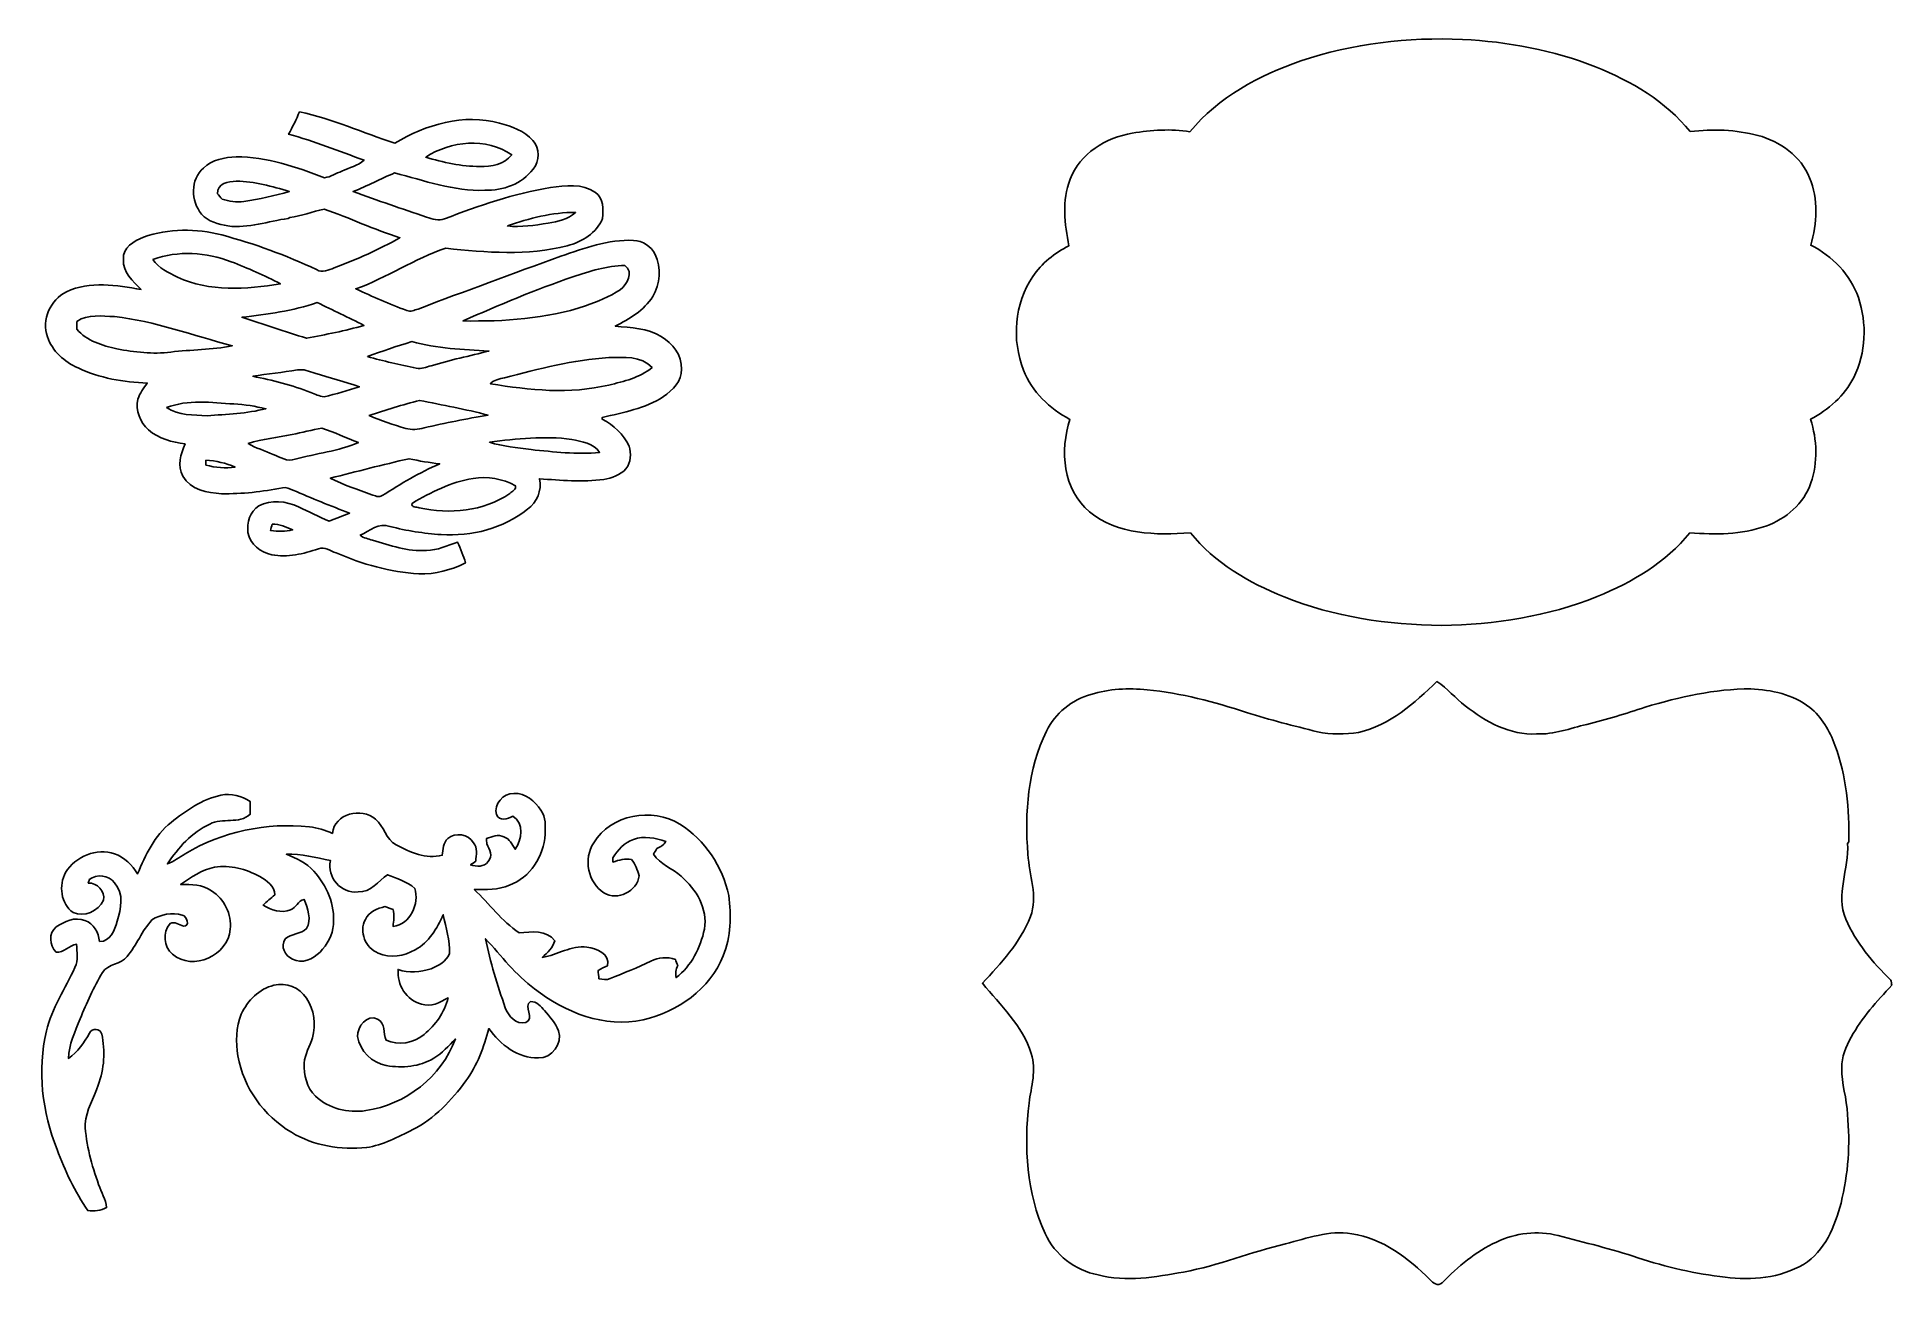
# Model space of a CAD drawing. Header units: centimetres. Extents: x -13.5 to 13.4, y -9.1 to 9.
import ezdxf

# ---------------------------------------------------------------- set-up
doc = ezdxf.new("R2010")
doc.units = ezdxf.units.CM
doc.header["$MEASUREMENT"] = 0
doc.layers.add('Camada 1', color=7, linetype='Continuous')

msp = doc.modelspace()

# ---------------------------------------------------------------- linework, layer by layer
at = {"layer": 'Camada 1', "color": 156}
for points, knots in [([(4.8387, 8.69667), (5.59082, 8.95032), (6.39092, 9.04205), (7.18219, 9.00959), (7.18219, 9.00959), (7.83907, 8.97501), (8.49595, 8.85401), (9.10978, 8.61236), (9.10978, 8.61236), (9.62766, 8.40528), (10.12506, 8.11035), (10.48244, 7.67396), (10.48244, 7.67396), (10.8091, 7.71384), (11.14354, 7.70042), (11.46281, 7.61753), (11.46281, 7.61753), (11.78348, 7.53285), (12.0858, 7.31767), (12.2121, 7.00298), (12.2121, 7.00298), (12.33664, 6.69395), (12.32005, 6.34293), (12.22869, 6.02755), (12.22869, 6.02755), (12.54159, 5.87128), (12.80407, 5.60387), (12.91802, 5.26979), (12.91802, 5.26979), (13.04536, 4.89513), (13.02843, 4.46617), (12.85027, 4.11056), (12.85027, 4.11056), (12.71693, 3.84562), (12.48375, 3.64559), (12.22621, 3.50555), (12.22621, 3.50555), (12.31969, 3.20993), (12.33134, 2.88079), (12.23115, 2.58514), (12.23115, 2.58514), (12.13097, 2.28458), (11.86744, 2.06199), (11.57498, 1.95826), (11.57498, 1.95826), (11.22398, 1.83268), (10.84367, 1.83479), (10.47679, 1.86055), (10.47679, 1.86055), (10.13071, 1.43121), (9.63999, 1.14406), (9.13553, 0.93802), (9.13553, 0.93802), (8.42044, 0.64876), (7.64538, 0.53304), (6.87704, 0.52), (6.87704, 0.52), (6.10164, 0.52846), (5.31953, 0.64452), (4.59563, 0.93169), (4.59563, 0.93169), (4.08586, 1.14053), (3.58951, 1.4284), (3.23849, 1.8616), (3.23849, 1.8616), (2.74284, 1.82633), (2.18015, 1.8302), (1.7794, 2.16746), (1.7794, 2.16746), (1.391, 2.4825), (1.34691, 3.05717), (1.49331, 3.50485), (1.49331, 3.50485), (1.19979, 3.66112), (0.94368, 3.90384), (0.8202, 4.21745), (0.8202, 4.21745), (0.64981, 4.65559), (0.68686, 5.18159), (0.95496, 5.57354), (0.95496, 5.57354), (1.08408, 5.76615), (1.27212, 5.9129), (1.47742, 6.01768), (1.47742, 6.01768), (1.41958, 6.33518), (1.373, 6.67385), (1.49859, 6.98217), (1.49859, 6.98217), (1.63688, 7.35753), (2.01753, 7.58542), (2.39713, 7.6514), (2.39713, 7.6514), (2.67299, 7.69338), (2.95556, 7.71842), (3.23285, 7.67184), (3.23285, 7.67184), (3.64525, 8.17209), (4.23403, 8.48888), (4.8387, 8.69667)], [0, 0, 0, 0, 0.03846154, 0.03846154, 0.03846154, 0.03846154, 0.07692308, 0.07692308, 0.07692308, 0.07692308, 0.11538462, 0.11538462, 0.11538462, 0.11538462, 0.15384615, 0.15384615, 0.15384615, 0.15384615, 0.19230769, 0.19230769, 0.19230769, 0.19230769, 0.23076923, 0.23076923, 0.23076923, 0.23076923, 0.26923077, 0.26923077, 0.26923077, 0.26923077, 0.30769231, 0.30769231, 0.30769231, 0.30769231, 0.34615385, 0.34615385, 0.34615385, 0.34615385, 0.38461538, 0.38461538, 0.38461538, 0.38461538, 0.42307692, 0.42307692, 0.42307692, 0.42307692, 0.46153846, 0.46153846, 0.46153846, 0.46153846, 0.5, 0.5, 0.5, 0.5, 0.53846154, 0.53846154, 0.53846154, 0.53846154, 0.57692308, 0.57692308, 0.57692308, 0.57692308, 0.61538462, 0.61538462, 0.61538462, 0.61538462, 0.65384615, 0.65384615, 0.65384615, 0.65384615, 0.69230769, 0.69230769, 0.69230769, 0.69230769, 0.73076923, 0.73076923, 0.73076923, 0.73076923, 0.76923077, 0.76923077, 0.76923077, 0.76923077, 0.80769231, 0.80769231, 0.80769231, 0.80769231, 0.84615385, 0.84615385, 0.84615385, 0.84615385, 0.88461538, 0.88461538, 0.88461538, 0.88461538, 0.92307692, 0.92307692, 0.92307692, 0.92307692, 1, 1, 1, 1]), ([(-9.66823, 7.96077), (-9.19339, 7.85741), (-8.74818, 7.6542), (-8.28745, 7.50393), (-8.28745, 7.50393), (-7.84048, 7.77592), (-7.28732, 7.93855), (-6.76909, 7.79638), (-6.76909, 7.79638), (-6.59589, 7.747), (-6.40961, 7.68631), (-6.2886, 7.54486), (-6.2886, 7.54486), (-6.18596, 7.43126), (-6.18842, 7.24641), (-6.28332, 7.12857), (-6.28332, 7.12857), (-6.44701, 6.9169), (-6.72182, 6.81567), (-6.98465, 6.82308), (-6.98465, 6.82308), (-7.43444, 6.80544), (-7.86306, 6.96701), (-8.29098, 7.0739), (-8.29098, 7.0739), (-8.49488, 6.99275), (-8.68679, 6.8834), (-8.89212, 6.80437), (-8.89212, 6.80437), (-8.53934, 6.67666), (-8.18479, 6.5546), (-7.82884, 6.43607), (-7.82884, 6.43607), (-7.74522, 6.41032), (-7.65352, 6.36939), (-7.56742, 6.40997), (-7.56742, 6.40997), (-7.07002, 6.60188), (-6.56096, 6.77615), (-6.03355, 6.86257), (-6.03355, 6.86257), (-5.81871, 6.89327), (-5.56965, 6.9282), (-5.38268, 6.79309), (-5.38268, 6.79309), (-5.26274, 6.70489), (-5.26591, 6.5479), (-5.2779, 6.41526), (-5.2779, 6.41526), (-5.3668, 6.20289), (-5.57423, 6.07589), (-5.78908, 6.0198), (-5.78908, 6.0198), (-6.3641, 5.86987), (-6.96595, 5.92242), (-7.54944, 5.98382), (-7.54944, 5.98382), (-8.00276, 5.836), (-8.4021, 5.55378), (-8.85331, 5.39574), (-8.85331, 5.39574), (-8.6113, 5.2825), (-8.36717, 5.17065), (-8.11424, 5.08316), (-8.11424, 5.08316), (-8.06026, 5.05566), (-8.00347, 5.08669), (-7.9516, 5.10292), (-7.9516, 5.10292), (-7.26475, 5.36292), (-6.57506, 5.61657), (-5.88432, 5.86668), (-5.88432, 5.86668), (-5.5446, 5.98523), (-5.1957, 6.1154), (-4.82988, 6.09635), (-4.82988, 6.09635), (-4.69759, 6.09353), (-4.5727, 6.01062), (-4.51626, 5.89173), (-4.51626, 5.89173), (-4.4217, 5.70159), (-4.44465, 5.46488), (-4.54942, 5.28355), (-4.54942, 5.28355), (-4.67747, 5.08423), (-4.88772, 4.95828), (-5.09517, 4.85527), (-5.09517, 4.85527), (-4.86903, 4.82952), (-4.62667, 4.82881), (-4.42665, 4.70429), (-4.42665, 4.70429), (-4.26507, 4.60621), (-4.12255, 4.4323), (-4.13631, 4.23333), (-4.13631, 4.23333), (-4.12996, 4.06118), (-4.26154, 3.92535), (-4.3942, 3.8347), (-4.3942, 3.8347), (-4.66124, 3.66394), (-4.97769, 3.60221), (-5.28179, 3.53272), (-5.28179, 3.53272), (-5.28214, 3.52602), (-5.28284, 3.51296), (-5.28319, 3.5066), (-5.28319, 3.5066), (-5.11951, 3.41911), (-4.97346, 3.28965), (-4.89479, 3.11855), (-4.89479, 3.11855), (-4.86339, 3.01096), (-4.86127, 2.8783), (-4.9403, 2.7894), (-4.9403, 2.7894), (-5.01791, 2.6938), (-5.14385, 2.65747), (-5.25992, 2.63418), (-5.25992, 2.63418), (-5.56965, 2.59503), (-5.88291, 2.62183), (-6.193, 2.64371), (-6.193, 2.64371), (-6.15314, 2.47368), (-6.23005, 2.30399), (-6.36622, 2.20203), (-6.36622, 2.20203), (-6.71512, 1.92475), (-7.1762, 1.80622), (-7.61753, 1.83549), (-7.61753, 1.83549), (-7.86765, 1.85384), (-8.11742, 1.88877), (-8.35977, 1.95474), (-8.35977, 1.95474), (-8.51605, 2.01188), (-8.65575, 1.89052), (-8.7891, 1.82738), (-8.7891, 1.82738), (-8.74077, 1.78223), (-8.67127, 1.77587), (-8.61166, 1.75365), (-8.61166, 1.75365), (-8.35659, 1.68134), (-8.09942, 1.58537), (-7.8299, 1.60584), (-7.8299, 1.60584), (-7.67115, 1.60548), (-7.52686, 1.67745), (-7.3787, 1.72366), (-7.3787, 1.72366), (-7.33036, 1.62877), (-7.29755, 1.52717), (-7.26298, 1.42662), (-7.26298, 1.42662), (-7.47218, 1.32257), (-7.70395, 1.25835), (-7.93891, 1.26683), (-7.93891, 1.26683), (-8.35413, 1.2908), (-8.75876, 1.40652), (-9.1387, 1.57161), (-9.1387, 1.57161), (-9.22125, 1.59878), (-9.30451, 1.66441), (-9.39447, 1.62947), (-9.39447, 1.62947), (-9.61107, 1.55963), (-9.84285, 1.49542), (-10.07145, 1.54374), (-10.07145, 1.54374), (-10.23126, 1.57902), (-10.39071, 1.69438), (-10.41611, 1.86548), (-10.41611, 1.86548), (-10.43658, 2.00695), (-10.38437, 2.17099), (-10.26019, 2.25071), (-10.26019, 2.25071), (-10.08133, 2.34492), (-9.86119, 2.32092), (-9.68304, 2.23697), (-9.68304, 2.23697), (-9.53558, 2.16853), (-9.38988, 2.0969), (-9.24171, 2.02952), (-9.24171, 2.02952), (-9.14082, 2.06587), (-9.04098, 2.10467), (-8.94256, 2.1477), (-8.94256, 2.1477), (-9.2202, 2.25), (-9.49395, 2.36185), (-9.76488, 2.48038), (-9.76488, 2.48038), (-9.81286, 2.49695), (-9.86225, 2.52694), (-9.91517, 2.51178), (-9.91517, 2.51178), (-10.20621, 2.46062), (-10.50183, 2.42005), (-10.79782, 2.42851), (-10.79782, 2.42851), (-11.00313, 2.44193), (-11.25149, 2.48284), (-11.35979, 2.68181), (-11.35979, 2.68181), (-11.44658, 2.83069), (-11.38908, 3.00319), (-11.32734, 3.14854), (-11.32734, 3.14854), (-11.51395, 3.17641), (-11.71116, 3.22155), (-11.85545, 3.35138), (-11.85545, 3.35138), (-11.98033, 3.45934), (-12.047, 3.63466), (-12.01067, 3.79764), (-12.01067, 3.79764), (-11.98527, 3.88549), (-11.92424, 3.95569), (-11.87485, 4.03014), (-11.87485, 4.03014), (-12.21846, 4.04071), (-12.56488, 4.10386), (-12.87815, 4.24921), (-12.87815, 4.24921), (-13.07147, 4.34057), (-13.25491, 4.48875), (-13.31983, 4.69969), (-13.31983, 4.69969), (-13.41225, 4.947), (-13.2775, 5.23945), (-13.04395, 5.35199), (-13.04395, 5.35199), (-12.70776, 5.51602), (-12.31758, 5.44653), (-11.96374, 5.38656), (-11.96374, 5.38656), (-12.08299, 5.50545), (-12.23044, 5.63738), (-12.22162, 5.82153), (-12.22162, 5.82153), (-12.23574, 5.99263), (-12.06817, 6.09211), (-11.92952, 6.14291), (-11.92952, 6.14291), (-11.56722, 6.27345), (-11.16576, 6.27097), (-10.795, 6.17714), (-10.795, 6.17714), (-10.32439, 6.04767), (-9.86296, 5.88362), (-9.42163, 5.67372), (-9.42163, 5.67372), (-9.33908, 5.61939), (-9.24701, 5.66983), (-9.16516, 5.69877), (-9.16516, 5.69877), (-8.83814, 5.82117), (-8.51993, 5.96759), (-8.21337, 6.1355), (-8.21337, 6.1355), (-8.58837, 6.25157), (-8.94291, 6.42549), (-9.31439, 6.54931), (-9.31439, 6.54931), (-9.48125, 6.5151), (-9.64141, 6.45054), (-9.8111, 6.42761), (-9.8111, 6.42761), (-9.8111, 6.42761), (-9.83262, 6.41456), (-9.83262, 6.41456), (-9.83262, 6.41456), (-10.12331, 6.37716), (-10.40906, 6.2685), (-10.70574, 6.30624), (-10.70574, 6.30624), (-10.84333, 6.33165), (-10.99291, 6.36905), (-11.08922, 6.47841), (-11.08922, 6.47841), (-11.24267, 6.66537), (-11.25361, 6.98041), (-11.06134, 7.1455), (-11.06134, 7.1455), (-10.9354, 7.26863), (-10.75513, 7.30003), (-10.58615, 7.30815), (-10.58615, 7.30815), (-10.14236, 7.30637), (-9.7162, 7.16138), (-9.30627, 7.0051), (-9.30627, 7.0051), (-9.21773, 7.01569), (-9.13906, 7.06931), (-9.05544, 7.09965), (-9.05544, 7.09965), (-8.9482, 7.15291), (-8.82297, 7.17656), (-8.73442, 7.26157), (-8.73442, 7.26157), (-9.09848, 7.38716), (-9.45444, 7.53745), (-9.82768, 7.63481), (-9.82768, 7.63481), (-9.76841, 7.74064), (-9.71655, 7.85001), (-9.66823, 7.96077)], [0, 0, 0, 0, 0.01265823, 0.01265823, 0.01265823, 0.01265823, 0.02531646, 0.02531646, 0.02531646, 0.02531646, 0.03797468, 0.03797468, 0.03797468, 0.03797468, 0.05063291, 0.05063291, 0.05063291, 0.05063291, 0.06329114, 0.06329114, 0.06329114, 0.06329114, 0.07594937, 0.07594937, 0.07594937, 0.07594937, 0.08860759, 0.08860759, 0.08860759, 0.08860759, 0.10126582, 0.10126582, 0.10126582, 0.10126582, 0.11392405, 0.11392405, 0.11392405, 0.11392405, 0.12658228, 0.12658228, 0.12658228, 0.12658228, 0.13924051, 0.13924051, 0.13924051, 0.13924051, 0.15189873, 0.15189873, 0.15189873, 0.15189873, 0.16455696, 0.16455696, 0.16455696, 0.16455696, 0.17721519, 0.17721519, 0.17721519, 0.17721519, 0.18987342, 0.18987342, 0.18987342, 0.18987342, 0.20253165, 0.20253165, 0.20253165, 0.20253165, 0.21518987, 0.21518987, 0.21518987, 0.21518987, 0.2278481, 0.2278481, 0.2278481, 0.2278481, 0.24050633, 0.24050633, 0.24050633, 0.24050633, 0.25316456, 0.25316456, 0.25316456, 0.25316456, 0.26582278, 0.26582278, 0.26582278, 0.26582278, 0.27848101, 0.27848101, 0.27848101, 0.27848101, 0.29113924, 0.29113924, 0.29113924, 0.29113924, 0.30379747, 0.30379747, 0.30379747, 0.30379747, 0.3164557, 0.3164557, 0.3164557, 0.3164557, 0.32911392, 0.32911392, 0.32911392, 0.32911392, 0.34177215, 0.34177215, 0.34177215, 0.34177215, 0.35443038, 0.35443038, 0.35443038, 0.35443038, 0.36708861, 0.36708861, 0.36708861, 0.36708861, 0.37974684, 0.37974684, 0.37974684, 0.37974684, 0.39240506, 0.39240506, 0.39240506, 0.39240506, 0.40506329, 0.40506329, 0.40506329, 0.40506329, 0.41772152, 0.41772152, 0.41772152, 0.41772152, 0.43037975, 0.43037975, 0.43037975, 0.43037975, 0.44303797, 0.44303797, 0.44303797, 0.44303797, 0.4556962, 0.4556962, 0.4556962, 0.4556962, 0.46835443, 0.46835443, 0.46835443, 0.46835443, 0.48101266, 0.48101266, 0.48101266, 0.48101266, 0.49367089, 0.49367089, 0.49367089, 0.49367089, 0.50632911, 0.50632911, 0.50632911, 0.50632911, 0.51898734, 0.51898734, 0.51898734, 0.51898734, 0.53164557, 0.53164557, 0.53164557, 0.53164557, 0.5443038, 0.5443038, 0.5443038, 0.5443038, 0.55696203, 0.55696203, 0.55696203, 0.55696203, 0.56962025, 0.56962025, 0.56962025, 0.56962025, 0.58227848, 0.58227848, 0.58227848, 0.58227848, 0.59493671, 0.59493671, 0.59493671, 0.59493671, 0.60759494, 0.60759494, 0.60759494, 0.60759494, 0.62025316, 0.62025316, 0.62025316, 0.62025316, 0.63291139, 0.63291139, 0.63291139, 0.63291139, 0.64556962, 0.64556962, 0.64556962, 0.64556962, 0.65822785, 0.65822785, 0.65822785, 0.65822785, 0.67088608, 0.67088608, 0.67088608, 0.67088608, 0.6835443, 0.6835443, 0.6835443, 0.6835443, 0.69620253, 0.69620253, 0.69620253, 0.69620253, 0.70886076, 0.70886076, 0.70886076, 0.70886076, 0.72151899, 0.72151899, 0.72151899, 0.72151899, 0.73417722, 0.73417722, 0.73417722, 0.73417722, 0.74683544, 0.74683544, 0.74683544, 0.74683544, 0.75949367, 0.75949367, 0.75949367, 0.75949367, 0.7721519, 0.7721519, 0.7721519, 0.7721519, 0.78481013, 0.78481013, 0.78481013, 0.78481013, 0.79746835, 0.79746835, 0.79746835, 0.79746835, 0.81012658, 0.81012658, 0.81012658, 0.81012658, 0.82278481, 0.82278481, 0.82278481, 0.82278481, 0.83544304, 0.83544304, 0.83544304, 0.83544304, 0.84810127, 0.84810127, 0.84810127, 0.84810127, 0.86075949, 0.86075949, 0.86075949, 0.86075949, 0.87341772, 0.87341772, 0.87341772, 0.87341772, 0.88607595, 0.88607595, 0.88607595, 0.88607595, 0.89873418, 0.89873418, 0.89873418, 0.89873418, 0.91139241, 0.91139241, 0.91139241, 0.91139241, 0.92405063, 0.92405063, 0.92405063, 0.92405063, 0.93670886, 0.93670886, 0.93670886, 0.93670886, 0.94936709, 0.94936709, 0.94936709, 0.94936709, 0.96202532, 0.96202532, 0.96202532, 0.96202532, 0.97468354, 0.97468354, 0.97468354, 0.97468354, 1, 1, 1, 1]), ([(-7.84119, 7.3032), (-7.84119, 7.3032), (-7.84119, 7.3032), (-7.84119, 7.3032), (-7.84119, 7.3032), (-7.58647, 7.22911), (-7.32401, 7.16738), (-7.05696, 7.16774), (-7.05696, 7.16774), (-6.88764, 7.15926), (-6.70524, 7.19949), (-6.59448, 7.33812), (-6.59448, 7.33812), (-6.96524, 7.58895), (-7.47606, 7.54062), (-7.84119, 7.3032)], [0, 0, 0, 0, 0.2, 0.2, 0.2, 0.2, 0.4, 0.4, 0.4, 0.4, 0.6, 0.6, 0.6, 0.6, 1, 1, 1, 1]), ([(-10.85885, 6.77367), (-10.85885, 6.77367), (-10.85885, 6.77367), (-10.85885, 6.77367), (-10.85885, 6.77367), (-10.84227, 6.75393), (-10.80875, 6.71442), (-10.79217, 6.69466), (-10.79217, 6.69466), (-10.68916, 6.66326), (-10.58156, 6.64279), (-10.47396, 6.6608), (-10.47396, 6.6608), (-10.25207, 6.69361), (-10.03229, 6.74263), (-9.8171, 6.80544), (-9.8171, 6.80544), (-10.06722, 6.88021), (-10.32263, 6.95254), (-10.58545, 6.95571), (-10.58545, 6.95571), (-10.70116, 6.95006), (-10.8659, 6.92467), (-10.85885, 6.77367)], [0, 0, 0, 0, 0.14285714, 0.14285714, 0.14285714, 0.14285714, 0.28571429, 0.28571429, 0.28571429, 0.28571429, 0.42857143, 0.42857143, 0.42857143, 0.42857143, 0.57142857, 0.57142857, 0.57142857, 0.57142857, 0.71428571, 0.71428571, 0.71428571, 0.71428571, 1, 1, 1, 1]), ([(-6.65656, 6.30624), (-6.65656, 6.30624), (-6.65656, 6.30624), (-6.65656, 6.30624), (-6.65656, 6.30624), (-6.45971, 6.28543), (-6.26251, 6.31647), (-6.06812, 6.34576), (-6.06812, 6.34576), (-5.92771, 6.37222), (-5.77744, 6.40221), (-5.66985, 6.50309), (-5.66985, 6.50309), (-6.00709, 6.5038), (-6.34118, 6.41914), (-6.65656, 6.30624)], [0, 0, 0, 0, 0.2, 0.2, 0.2, 0.2, 0.4, 0.4, 0.4, 0.4, 0.6, 0.6, 0.6, 0.6, 1, 1, 1, 1]), ([(-11.79265, 5.82012), (-11.79265, 5.82012), (-11.79265, 5.82012), (-11.79265, 5.82012), (-11.79265, 5.82012), (-11.71151, 5.69348), (-11.56722, 5.63209), (-11.43881, 5.56577), (-11.43881, 5.56577), (-10.9728, 5.34846), (-10.44045, 5.38868), (-9.94692, 5.46734), (-9.94692, 5.46734), (-10.17693, 5.59011), (-10.41541, 5.6956), (-10.65917, 5.78767), (-10.65917, 5.78767), (-11.01831, 5.92454), (-11.42787, 5.95558), (-11.79265, 5.82012)], [0, 0, 0, 0, 0.16666667, 0.16666667, 0.16666667, 0.16666667, 0.33333333, 0.33333333, 0.33333333, 0.33333333, 0.5, 0.5, 0.5, 0.5, 0.66666667, 0.66666667, 0.66666667, 0.66666667, 1, 1, 1, 1]), ([(-5.70971, 5.56894), (-5.70971, 5.56894), (-5.70971, 5.56894), (-5.70971, 5.56894), (-5.70971, 5.56894), (-6.24945, 5.38232), (-6.77757, 5.1629), (-7.29933, 4.93077), (-7.29933, 4.93077), (-6.70243, 4.92159), (-6.09599, 4.96076), (-5.5252, 5.14738), (-5.5252, 5.14738), (-5.35235, 5.21017), (-5.17735, 5.27755), (-5.02532, 5.38268), (-5.02532, 5.38268), (-4.91983, 5.46064), (-4.81965, 5.63562), (-4.95687, 5.73263), (-4.95687, 5.73263), (-5.21652, 5.73298), (-5.46559, 5.64938), (-5.70971, 5.56894)], [0, 0, 0, 0, 0.14285714, 0.14285714, 0.14285714, 0.14285714, 0.28571429, 0.28571429, 0.28571429, 0.28571429, 0.42857143, 0.42857143, 0.42857143, 0.42857143, 0.57142857, 0.57142857, 0.57142857, 0.57142857, 0.71428571, 0.71428571, 0.71428571, 0.71428571, 1, 1, 1, 1]), ([(-10.50501, 4.98403), (-10.50501, 4.98403), (-10.50501, 4.98403), (-10.50501, 4.98403), (-10.50501, 4.98403), (-10.1928, 4.88068), (-9.88025, 4.77767), (-9.56591, 4.67995), (-9.56591, 4.67995), (-9.28758, 4.73428), (-9.00853, 4.78683), (-8.73583, 4.86657), (-8.73583, 4.86657), (-8.95949, 4.98086), (-9.18809, 5.08528), (-9.41282, 5.19747), (-9.41282, 5.19747), (-9.76559, 5.07717), (-10.13636, 5.02601), (-10.50501, 4.98403)], [0, 0, 0, 0, 0.16666667, 0.16666667, 0.16666667, 0.16666667, 0.33333333, 0.33333333, 0.33333333, 0.33333333, 0.5, 0.5, 0.5, 0.5, 0.66666667, 0.66666667, 0.66666667, 0.66666667, 1, 1, 1, 1]), ([(-12.8965, 4.92478), (-12.8965, 4.92478), (-12.8965, 4.92478), (-12.8965, 4.92478), (-12.8965, 4.92478), (-12.89685, 4.88667), (-12.8972, 4.84857), (-12.89755, 4.81047), (-12.89755, 4.81047), (-12.75044, 4.64078), (-12.52678, 4.57412), (-12.31512, 4.5272), (-12.31512, 4.5272), (-12.059, 4.4771), (-11.79548, 4.4457), (-11.53477, 4.47993), (-11.53477, 4.47993), (-11.23879, 4.51555), (-10.93752, 4.50849), (-10.64471, 4.57129), (-10.64471, 4.57129), (-11.21021, 4.7191), (-11.76408, 4.92865), (-12.34828, 4.99392), (-12.34828, 4.99392), (-12.53172, 4.99816), (-12.73421, 5.03202), (-12.8965, 4.92478)], [0, 0, 0, 0, 0.125, 0.125, 0.125, 0.125, 0.25, 0.25, 0.25, 0.25, 0.375, 0.375, 0.375, 0.375, 0.5, 0.5, 0.5, 0.5, 0.625, 0.625, 0.625, 0.625, 0.75, 0.75, 0.75, 0.75, 1, 1, 1, 1]), ([(-8.68644, 4.41501), (-8.68644, 4.41501), (-8.68644, 4.41501), (-8.68644, 4.41501), (-8.68644, 4.41501), (-8.45361, 4.34586), (-8.21478, 4.30001), (-7.97736, 4.2478), (-7.97736, 4.2478), (-7.90398, 4.2305), (-7.83237, 4.26225), (-7.76252, 4.28059), (-7.76252, 4.28059), (-7.48736, 4.36633), (-7.20372, 4.42136), (-6.92572, 4.49509), (-6.92572, 4.49509), (-7.30144, 4.51131), (-7.67856, 4.53602), (-8.04403, 4.63055), (-8.04403, 4.63055), (-8.25958, 4.56564), (-8.47407, 4.49121), (-8.68644, 4.41501)], [0, 0, 0, 0, 0.14285714, 0.14285714, 0.14285714, 0.14285714, 0.28571429, 0.28571429, 0.28571429, 0.28571429, 0.42857143, 0.42857143, 0.42857143, 0.42857143, 0.57142857, 0.57142857, 0.57142857, 0.57142857, 0.71428571, 0.71428571, 0.71428571, 0.71428571, 1, 1, 1, 1]), ([(-6.69924, 4.10845), (-6.69924, 4.10845), (-6.69924, 4.10845), (-6.69924, 4.10845), (-6.69924, 4.10845), (-6.77016, 4.08798), (-6.85129, 4.08164), (-6.90279, 4.02166), (-6.90279, 4.02166), (-6.33835, 3.92606), (-5.75168, 3.86679), (-5.18865, 4.00156), (-5.18865, 4.00156), (-4.96887, 4.05411), (-4.73991, 4.10986), (-4.56035, 4.2545), (-4.56035, 4.2545), (-4.71874, 4.43052), (-4.97382, 4.40124), (-5.18724, 4.40019), (-5.18724, 4.40019), (-5.70159, 4.36986), (-6.20148, 4.23298), (-6.69924, 4.10845)], [0, 0, 0, 0, 0.14285714, 0.14285714, 0.14285714, 0.14285714, 0.28571429, 0.28571429, 0.28571429, 0.28571429, 0.42857143, 0.42857143, 0.42857143, 0.42857143, 0.57142857, 0.57142857, 0.57142857, 0.57142857, 0.71428571, 0.71428571, 0.71428571, 0.71428571, 1, 1, 1, 1]), ([(-10.34732, 4.12891), (-10.34732, 4.12891), (-10.34732, 4.12891), (-10.34732, 4.12891), (-10.34732, 4.12891), (-10.06086, 4.07282), (-9.77687, 4.00049), (-9.50524, 3.89325), (-9.50524, 3.89325), (-9.44209, 3.87173), (-9.38141, 3.83928), (-9.31439, 3.83329), (-9.31439, 3.83329), (-9.14082, 3.86997), (-8.97008, 3.92077), (-8.80215, 3.97756), (-8.80215, 3.97756), (-9.01523, 4.04917), (-9.2336, 4.10316), (-9.44668, 4.17442), (-9.44668, 4.17442), (-9.52853, 4.1984), (-9.61107, 4.23898), (-9.69821, 4.22027), (-9.69821, 4.22027), (-9.91376, 4.18499), (-10.13177, 4.16524), (-10.34732, 4.12891)], [0, 0, 0, 0, 0.125, 0.125, 0.125, 0.125, 0.25, 0.25, 0.25, 0.25, 0.375, 0.375, 0.375, 0.375, 0.5, 0.5, 0.5, 0.5, 0.625, 0.625, 0.625, 0.625, 0.75, 0.75, 0.75, 0.75, 1, 1, 1, 1]), ([(-11.59651, 3.67454), (-11.59651, 3.67454), (-11.59651, 3.67454), (-11.59651, 3.67454), (-11.59651, 3.67454), (-11.42012, 3.56481), (-11.20739, 3.56481), (-11.00701, 3.5574), (-11.00701, 3.5574), (-10.72197, 3.57786), (-10.43375, 3.58846), (-10.15576, 3.65972), (-10.15576, 3.65972), (-10.30887, 3.69181), (-10.46303, 3.72321), (-10.61966, 3.72779), (-10.61966, 3.72779), (-10.94351, 3.74826), (-11.28676, 3.79623), (-11.59651, 3.67454)], [0, 0, 0, 0, 0.16666667, 0.16666667, 0.16666667, 0.16666667, 0.33333333, 0.33333333, 0.33333333, 0.33333333, 0.5, 0.5, 0.5, 0.5, 0.66666667, 0.66666667, 0.66666667, 0.66666667, 1, 1, 1, 1]), ([(-8.6614, 3.56164), (-8.6614, 3.56164), (-8.6614, 3.56164), (-8.6614, 3.56164), (-8.6614, 3.56164), (-8.48994, 3.48543), (-8.31109, 3.42547), (-8.13046, 3.37467), (-8.13046, 3.37467), (-8.04298, 3.34751), (-7.9502, 3.35915), (-7.86306, 3.38137), (-7.86306, 3.38137), (-7.55721, 3.4551), (-7.24746, 3.51155), (-6.93773, 3.56658), (-6.93773, 3.56658), (-7.26439, 3.65195), (-7.59848, 3.71264), (-7.92903, 3.7793), (-7.92903, 3.7793), (-8.17597, 3.71827), (-8.41903, 3.6396), (-8.6614, 3.56164)], [0, 0, 0, 0, 0.14285714, 0.14285714, 0.14285714, 0.14285714, 0.28571429, 0.28571429, 0.28571429, 0.28571429, 0.42857143, 0.42857143, 0.42857143, 0.42857143, 0.57142857, 0.57142857, 0.57142857, 0.57142857, 0.71428571, 0.71428571, 0.71428571, 0.71428571, 1, 1, 1, 1]), ([(-9.77652, 3.28648), (-9.77652, 3.28648), (-9.77652, 3.28648), (-9.77652, 3.28648), (-9.77652, 3.28648), (-9.98784, 3.23849), (-10.20657, 3.22297), (-10.41293, 3.15453), (-10.41293, 3.15453), (-10.3004, 3.08609), (-10.17058, 3.05293), (-10.05204, 2.99649), (-10.05204, 2.99649), (-9.95045, 2.95663), (-9.84532, 2.88395), (-9.73242, 2.9284), (-9.73242, 2.9284), (-9.42798, 3.01059), (-9.10624, 3.04517), (-8.81626, 3.17005), (-8.81626, 3.17005), (-8.99371, 3.23532), (-9.16481, 3.31823), (-9.34507, 3.37538), (-9.34507, 3.37538), (-9.49078, 3.35738), (-9.63153, 3.31045), (-9.77652, 3.28648)], [0, 0, 0, 0, 0.125, 0.125, 0.125, 0.125, 0.25, 0.25, 0.25, 0.25, 0.375, 0.375, 0.375, 0.375, 0.5, 0.5, 0.5, 0.5, 0.625, 0.625, 0.625, 0.625, 0.75, 0.75, 0.75, 0.75, 1, 1, 1, 1]), ([(-6.91656, 3.17253), (-6.91656, 3.17253), (-6.91656, 3.17253), (-6.91656, 3.17253), (-6.91656, 3.17253), (-6.72182, 3.10868), (-6.51581, 3.10091), (-6.31506, 3.0674), (-6.31506, 3.0674), (-5.98487, 3.03283), (-5.65255, 2.99366), (-5.32024, 3.02506), (-5.32024, 3.02506), (-5.40702, 3.16159), (-5.58095, 3.1824), (-5.72557, 3.21415), (-5.72557, 3.21415), (-6.1214, 3.26884), (-6.52322, 3.22686), (-6.91656, 3.17253)], [0, 0, 0, 0, 0.16666667, 0.16666667, 0.16666667, 0.16666667, 0.33333333, 0.33333333, 0.33333333, 0.33333333, 0.5, 0.5, 0.5, 0.5, 0.66666667, 0.66666667, 0.66666667, 0.66666667, 1, 1, 1, 1]), ([(-11.02571, 2.91324), (-11.02571, 2.91324), (-11.02571, 2.91324), (-11.02571, 2.91324), (-11.02571, 2.91324), (-11.02571, 2.89524), (-11.02642, 2.85962), (-11.02642, 2.84198), (-11.02642, 2.84198), (-10.88812, 2.80811), (-10.74384, 2.78765), (-10.60238, 2.81445), (-10.60238, 2.81445), (-10.73679, 2.87126), (-10.88001, 2.90547), (-11.02571, 2.91324)], [0, 0, 0, 0, 0.2, 0.2, 0.2, 0.2, 0.4, 0.4, 0.4, 0.4, 0.6, 0.6, 0.6, 0.6, 1, 1, 1, 1]), ([(-9.22443, 2.65253), (-9.22443, 2.65253), (-9.22443, 2.65253), (-9.22443, 2.65253), (-9.22443, 2.65253), (-9.03181, 2.5541), (-8.82508, 2.48884), (-8.62329, 2.41299), (-8.62329, 2.41299), (-8.57532, 2.40171), (-8.51711, 2.36573), (-8.47124, 2.40135), (-8.47124, 2.40135), (-8.20243, 2.57104), (-7.92868, 2.73473), (-7.63658, 2.86103), (-7.63658, 2.86103), (-7.78615, 2.87689), (-7.93467, 2.90125), (-8.08108, 2.93546), (-8.08108, 2.93546), (-8.46348, 2.84762), (-8.84378, 2.7492), (-9.22443, 2.65253)], [0, 0, 0, 0, 0.14285714, 0.14285714, 0.14285714, 0.14285714, 0.28571429, 0.28571429, 0.28571429, 0.28571429, 0.42857143, 0.42857143, 0.42857143, 0.42857143, 0.57142857, 0.57142857, 0.57142857, 0.57142857, 0.71428571, 0.71428571, 0.71428571, 0.71428571, 1, 1, 1, 1]), ([(-7.15539, 2.64971), (-7.15539, 2.64971), (-7.15539, 2.64971), (-7.15539, 2.64971), (-7.15539, 2.64971), (-7.47289, 2.59891), (-7.76393, 2.44934), (-8.03839, 2.28847), (-8.03839, 2.28847), (-8.0525, 2.22462), (-7.97383, 2.24084), (-7.93608, 2.22462), (-7.93608, 2.22462), (-7.49335, 2.12936), (-7.00263, 2.16675), (-6.62235, 2.43204), (-6.62235, 2.43204), (-6.58953, 2.46345), (-6.5211, 2.48778), (-6.54085, 2.54423), (-6.54085, 2.54423), (-6.72711, 2.64478), (-6.94655, 2.68393), (-7.15539, 2.64971)], [0, 0, 0, 0, 0.14285714, 0.14285714, 0.14285714, 0.14285714, 0.28571429, 0.28571429, 0.28571429, 0.28571429, 0.42857143, 0.42857143, 0.42857143, 0.42857143, 0.57142857, 0.57142857, 0.57142857, 0.57142857, 0.71428571, 0.71428571, 0.71428571, 0.71428571, 1, 1, 1, 1]), ([(-10.06581, 1.9872), (-10.06581, 1.9872), (-10.06581, 1.9872), (-10.06581, 1.9872), (-10.06581, 1.9872), (-10.07427, 1.95615), (-10.08168, 1.92475), (-10.08768, 1.89264), (-10.08768, 1.89264), (-9.98149, 1.88207), (-9.87284, 1.87571), (-9.76841, 1.90253), (-9.76841, 1.90253), (-9.86296, 1.94203), (-9.95997, 1.99424), (-10.06581, 1.9872)], [0, 0, 0, 0, 0.2, 0.2, 0.2, 0.2, 0.4, 0.4, 0.4, 0.4, 0.6, 0.6, 0.6, 0.6, 1, 1, 1, 1]), ([(5.67584, -1.03011), (6.12985, -0.92674), (6.48582, -0.60678), (6.81143, -0.29279), (6.81143, -0.29279), (6.96277, -0.39229), (7.07743, -0.53586), (7.22205, -0.64416), (7.22205, -0.64416), (7.51487, -0.87558), (7.87011, -1.07314), (8.2557, -1.05127), (8.2557, -1.05127), (8.50618, -1.06362), (8.74253, -0.97048), (8.98207, -0.91369), (8.98207, -0.91369), (9.26747, -0.84349), (9.54933, -0.75812), (9.82802, -0.66498), (9.82802, -0.66498), (10.32403, -0.51435), (10.83802, -0.40004), (11.35873, -0.39933), (11.35873, -0.39933), (11.65754, -0.41416), (11.97327, -0.47625), (12.21246, -0.66781), (12.21246, -0.66781), (12.38885, -0.80644), (12.50314, -1.00787), (12.57828, -1.21637), (12.57828, -1.21637), (12.74797, -1.66088), (12.78854, -2.14312), (12.77902, -2.61549), (12.77902, -2.61549), (12.77902, -2.61549), (12.76278, -2.63913), (12.76278, -2.63913), (12.76278, -2.63913), (12.78466, -3.00567), (12.58359, -3.37679), (12.73493, -3.73415), (12.73493, -3.73415), (12.88345, -4.07246), (13.12298, -4.36316), (13.38826, -4.61751), (13.38826, -4.61751), (13.39215, -4.6362), (13.3999, -4.67395), (13.40379, -4.69265), (13.40379, -4.69265), (13.18331, -4.92371), (12.97023, -5.16536), (12.81219, -5.44405), (12.81219, -5.44405), (12.73598, -5.58058), (12.67636, -5.73158), (12.67812, -5.89033), (12.67812, -5.89033), (12.6693, -6.11823), (12.75537, -6.33589), (12.75856, -6.56271), (12.75856, -6.56271), (12.80512, -6.99135), (12.7702, -7.42843), (12.66684, -7.84684), (12.66684, -7.84684), (12.57723, -8.18479), (12.43471, -8.54357), (12.12356, -8.73583), (12.12356, -8.73583), (11.78453, -8.93304), (11.3725, -8.97395), (10.98902, -8.9214), (10.98902, -8.9214), (10.55863, -8.87341), (10.13424, -8.77675), (9.72361, -8.63988), (9.72361, -8.63988), (9.34473, -8.51288), (8.95597, -8.41869), (8.56967, -8.31885), (8.56967, -8.31885), (8.27088, -8.2423), (7.94985, -8.27829), (7.67257, -8.41162), (7.67257, -8.41162), (7.37129, -8.54957), (7.11834, -8.76935), (6.88552, -9.00112), (6.88552, -9.00112), (6.82554, -9.0618), (6.75393, -9.00499), (6.71018, -8.95702), (6.71018, -8.95702), (6.39903, -8.64517), (6.02438, -8.35978), (5.57776, -8.29168), (5.57776, -8.29168), (5.24968, -8.23665), (4.93182, -8.36048), (4.61856, -8.43667), (4.61856, -8.43667), (4.1208, -8.55556), (3.64525, -8.75417), (3.14113, -8.8466), (3.14113, -8.8466), (2.73368, -8.9175), (2.30928, -8.99795), (1.90112, -8.88717), (1.90112, -8.88717), (1.56915, -8.82332), (1.27353, -8.5979), (1.13524, -8.28815), (1.13524, -8.28815), (0.86501, -7.70113), (0.82585, -7.03262), (0.90099, -6.39833), (0.90099, -6.39833), (0.93274, -6.16232), (1.01247, -5.91855), (0.93415, -5.68254), (0.93415, -5.68254), (0.80468, -5.27931), (0.4893, -4.98122), (0.22577, -4.66407), (0.22577, -4.66407), (0.49354, -4.37198), (0.77716, -4.07528), (0.92075, -3.69851), (0.92075, -3.69851), (1.0354, -3.40289), (0.9017, -3.09491), (0.88582, -2.79471), (0.88582, -2.79471), (0.83361, -2.19287), (0.88582, -1.56104), (1.15464, -1.01177), (1.15464, -1.01177), (1.27847, -0.74999), (1.52152, -0.55774), (1.79811, -0.47941), (1.79811, -0.47941), (2.06162, -0.39652), (2.34102, -0.38417), (2.61443, -0.41346), (2.61443, -0.41346), (3.10549, -0.46002), (3.58598, -0.58525), (4.05306, -0.74117), (4.05306, -0.74117), (4.39173, -0.85124), (4.73886, -0.93098), (5.08212, -1.02376), (5.08212, -1.02376), (5.27685, -1.06186), (5.48004, -1.06079), (5.67584, -1.03011)], [0, 0, 0, 0, 0.02439024, 0.02439024, 0.02439024, 0.02439024, 0.04878049, 0.04878049, 0.04878049, 0.04878049, 0.07317073, 0.07317073, 0.07317073, 0.07317073, 0.09756098, 0.09756098, 0.09756098, 0.09756098, 0.12195122, 0.12195122, 0.12195122, 0.12195122, 0.14634146, 0.14634146, 0.14634146, 0.14634146, 0.17073171, 0.17073171, 0.17073171, 0.17073171, 0.19512195, 0.19512195, 0.19512195, 0.19512195, 0.2195122, 0.2195122, 0.2195122, 0.2195122, 0.24390244, 0.24390244, 0.24390244, 0.24390244, 0.26829268, 0.26829268, 0.26829268, 0.26829268, 0.29268293, 0.29268293, 0.29268293, 0.29268293, 0.31707317, 0.31707317, 0.31707317, 0.31707317, 0.34146341, 0.34146341, 0.34146341, 0.34146341, 0.36585366, 0.36585366, 0.36585366, 0.36585366, 0.3902439, 0.3902439, 0.3902439, 0.3902439, 0.41463415, 0.41463415, 0.41463415, 0.41463415, 0.43902439, 0.43902439, 0.43902439, 0.43902439, 0.46341463, 0.46341463, 0.46341463, 0.46341463, 0.48780488, 0.48780488, 0.48780488, 0.48780488, 0.51219512, 0.51219512, 0.51219512, 0.51219512, 0.53658537, 0.53658537, 0.53658537, 0.53658537, 0.56097561, 0.56097561, 0.56097561, 0.56097561, 0.58536585, 0.58536585, 0.58536585, 0.58536585, 0.6097561, 0.6097561, 0.6097561, 0.6097561, 0.63414634, 0.63414634, 0.63414634, 0.63414634, 0.65853659, 0.65853659, 0.65853659, 0.65853659, 0.68292683, 0.68292683, 0.68292683, 0.68292683, 0.70731707, 0.70731707, 0.70731707, 0.70731707, 0.73170732, 0.73170732, 0.73170732, 0.73170732, 0.75609756, 0.75609756, 0.75609756, 0.75609756, 0.7804878, 0.7804878, 0.7804878, 0.7804878, 0.80487805, 0.80487805, 0.80487805, 0.80487805, 0.82926829, 0.82926829, 0.82926829, 0.82926829, 0.85365854, 0.85365854, 0.85365854, 0.85365854, 0.87804878, 0.87804878, 0.87804878, 0.87804878, 0.90243902, 0.90243902, 0.90243902, 0.90243902, 0.92682927, 0.92682927, 0.92682927, 0.92682927, 0.95121951, 0.95121951, 0.95121951, 0.95121951, 1, 1, 1, 1]), ([(-10.80805, -1.93993), (-10.66164, -1.90675), (-10.50924, -1.95297), (-10.38437, -2.03022), (-10.38437, -2.03022), (-10.3826, -2.09161), (-10.38225, -2.15299), (-10.38366, -2.21473), (-10.38366, -2.21473), (-10.54805, -2.36466), (-10.78582, -2.25918), (-10.97033, -2.35795), (-10.97033, -2.35795), (-11.23138, -2.47685), (-11.42787, -2.69945), (-11.5824, -2.93546), (-11.5824, -2.93546), (-11.49103, -2.89524), (-11.40918, -2.83845), (-11.32451, -2.78659), (-11.32451, -2.78659), (-10.789, -2.46556), (-10.14694, -2.33115), (-9.52676, -2.39642), (-9.52676, -2.39642), (-9.40999, -2.40875), (-9.29816, -2.44581), (-9.19127, -2.49344), (-9.19127, -2.49344), (-9.16587, -2.2038), (-8.76758, -2.11208), (-8.56967, -2.28706), (-8.56967, -2.28706), (-8.44197, -2.38865), (-8.42115, -2.57915), (-8.27016, -2.65782), (-8.27016, -2.65782), (-8.06696, -2.76577), (-7.83554, -2.8709), (-7.60095, -2.80846), (-7.60095, -2.80846), (-7.58613, -2.72555), (-7.59071, -2.62573), (-7.52016, -2.56645), (-7.52016, -2.56645), (-7.41009, -2.47261), (-7.22312, -2.50401), (-7.14833, -2.62819), (-7.14833, -2.62819), (-7.08554, -2.70369), (-7.10742, -2.80528), (-7.11624, -2.89489), (-7.11624, -2.89489), (-7.14128, -2.91287), (-7.16633, -2.93122), (-7.19101, -2.94957), (-7.19101, -2.94957), (-7.10211, -2.97285), (-6.99769, -2.9845), (-6.93737, -2.89913), (-6.93737, -2.89913), (-6.86187, -2.82468), (-6.91585, -2.72345), (-6.95501, -2.64617), (-6.95501, -2.64617), (-6.95678, -2.62008), (-6.95854, -2.59362), (-6.96029, -2.56786), (-6.96029, -2.56786), (-6.88057, -2.53753), (-6.79131, -2.50119), (-6.70806, -2.54316), (-6.70806, -2.54316), (-6.62374, -2.56821), (-6.58883, -2.6557), (-6.54368, -2.72238), (-6.54368, -2.72238), (-6.44666, -2.5848), (-6.41139, -2.34562), (-6.57684, -2.24472), (-6.57684, -2.24472), (-6.65302, -2.28141), (-6.7698, -2.32127), (-6.81708, -2.22108), (-6.81708, -2.22108), (-6.85977, -2.06869), (-6.71724, -1.91065), (-6.56378, -1.91452), (-6.56378, -1.91452), (-6.39762, -1.90429), (-6.25863, -2.02776), (-6.1722, -2.1583), (-6.1722, -2.1583), (-6.09917, -2.25848), (-6.10481, -2.38831), (-6.11082, -2.50613), (-6.11082, -2.50613), (-6.12705, -2.82117), (-6.32636, -3.13195), (-6.62798, -3.24309), (-6.62798, -3.24309), (-6.78814, -3.3147), (-6.96665, -3.30799), (-7.13809, -3.30553), (-7.13809, -3.30553), (-6.91973, -3.51296), (-6.7391, -3.76132), (-6.48687, -3.93171), (-6.48687, -3.93171), (-6.30943, -3.91971), (-6.09318, -3.88584), (-5.96971, -4.04812), (-5.96971, -4.04812), (-5.99863, -4.14867), (-6.07659, -4.21957), (-6.15102, -4.288), (-6.15102, -4.288), (-5.93019, -4.25803), (-5.7351, -4.10632), (-5.50403, -4.14231), (-5.50403, -4.14231), (-5.36821, -4.15466), (-5.16395, -4.24074), (-5.20805, -4.40937), (-5.20805, -4.40937), (-5.25322, -4.43089), (-5.29766, -4.45347), (-5.34175, -4.4764), (-5.34175, -4.4764), (-5.33893, -4.51731), (-5.33541, -4.55789), (-5.33188, -4.59916), (-5.33188, -4.59916), (-5.27719, -4.60409), (-5.22005, -4.61963), (-5.16748, -4.59563), (-5.16748, -4.59563), (-4.96992, -4.51414), (-4.77026, -4.43723), (-4.57904, -4.34199), (-4.57904, -4.34199), (-4.46863, -4.2859), (-4.34021, -4.27743), (-4.22346, -4.31765), (-4.22346, -4.31765), (-4.21464, -4.33951), (-4.1977, -4.38326), (-4.18889, -4.40513), (-4.18889, -4.40513), (-4.21498, -4.46088), (-4.22485, -4.52084), (-4.21286, -4.58187), (-4.21286, -4.58187), (-3.99097, -4.41184), (-3.85903, -4.14867), (-3.80293, -3.8795), (-3.80293, -3.8795), (-3.7486, -3.58315), (-3.92289, -3.29952), (-4.14055, -3.11396), (-4.14055, -3.11396), (-4.26649, -2.99861), (-4.44287, -2.94357), (-4.53884, -2.79541), (-4.53884, -2.79541), (-4.52683, -2.77459), (-4.50356, -2.73297), (-4.49192, -2.71215), (-4.49192, -2.71215), (-4.44358, -2.68534), (-4.38679, -2.66452), (-4.3635, -2.60984), (-4.3635, -2.60984), (-4.51272, -2.56117), (-4.67783, -2.52095), (-4.82988, -2.58268), (-4.82988, -2.58268), (-4.96111, -2.62714), (-5.05848, -2.73261), (-5.13045, -2.84762), (-5.13045, -2.84762), (-5.12974, -2.86244), (-5.12833, -2.89277), (-5.12762, -2.90795), (-5.12762, -2.90795), (-5.04155, -2.88079), (-4.95087, -2.84726), (-4.85985, -2.87267), (-4.85985, -2.87267), (-4.79565, -2.93404), (-4.77872, -3.02577), (-4.74661, -3.10549), (-4.74661, -3.10549), (-4.77697, -3.33304), (-5.06095, -3.47486), (-5.25814, -3.35455), (-5.25814, -3.35455), (-5.49416, -3.20569), (-5.55659, -2.86173), (-5.40666, -2.62995), (-5.40666, -2.62995), (-5.15796, -2.21755), (-4.55894, -2.11101), (-4.15854, -2.35973), (-4.15854, -2.35973), (-3.79341, -2.58514), (-3.5373, -2.97461), (-3.45052, -3.39266), (-3.45052, -3.39266), (-3.41066, -3.68335), (-3.417, -3.98992), (-3.53094, -4.26473), (-3.53094, -4.26473), (-3.72075, -4.74944), (-4.19311, -5.07894), (-4.68911, -5.19289), (-4.68911, -5.19289), (-5.24932, -5.31495), (-5.82541, -5.08881), (-6.26321, -4.74486), (-6.26321, -4.74486), (-6.53661, -4.5413), (-6.74511, -4.26895), (-6.9723, -4.01884), (-6.9723, -4.01884), (-6.90738, -4.35963), (-6.80154, -4.69123), (-6.68725, -5.0186), (-6.68725, -5.0186), (-6.64527, -5.13891), (-6.53133, -5.27297), (-6.38915, -5.23063), (-6.38915, -5.23063), (-6.24416, -5.17806), (-6.44313, -4.99321), (-6.32071, -4.92901), (-6.32071, -4.92901), (-6.23111, -4.92441), (-6.17361, -5.00238), (-6.11752, -5.05953), (-6.11752, -5.05953), (-6.04166, -5.1495), (-5.96018, -5.2398), (-5.91855, -5.35164), (-5.91855, -5.35164), (-5.85399, -5.53295), (-6.01451, -5.7538), (-6.20747, -5.74428), (-6.20747, -5.74428), (-6.50168, -5.75168), (-6.76416, -5.55271), (-6.92431, -5.31953), (-6.92431, -5.31953), (-6.99876, -5.58658), (-7.09295, -5.85328), (-7.25874, -6.07905), (-7.25874, -6.07905), (-7.46619, -6.35987), (-7.71348, -6.62445), (-8.02887, -6.78427), (-8.02887, -6.78427), (-8.24229, -6.89186), (-8.4589, -7.00651), (-8.69844, -7.0432), (-8.69844, -7.0432), (-9.07167, -7.0813), (-9.46396, -7.01922), (-9.78711, -6.82166), (-9.78711, -6.82166), (-10.1861, -6.586), (-10.48384, -6.17573), (-10.56075, -5.71675), (-10.56075, -5.71675), (-10.59003, -5.51497), (-10.59814, -5.29943), (-10.51242, -5.10962), (-10.51242, -5.10962), (-10.42281, -4.91384), (-10.25348, -4.74274), (-10.03935, -4.69265), (-10.03935, -4.69265), (-9.86437, -4.6475), (-9.66257, -4.72475), (-9.57015, -4.88173), (-9.57015, -4.88173), (-9.45691, -5.04684), (-9.42939, -5.26133), (-9.48125, -5.45287), (-9.48125, -5.45287), (-9.51971, -5.57564), (-9.59308, -5.68888), (-9.60049, -5.82048), (-9.60049, -5.82048), (-9.61036, -5.99193), (-9.56486, -6.17748), (-9.4368, -6.2992), (-9.4368, -6.2992), (-9.24454, -6.47946), (-8.9669, -6.54649), (-8.70937, -6.50804), (-8.70937, -6.50804), (-8.13541, -6.42267), (-7.60694, -6.02014), (-7.40938, -5.46946), (-7.40938, -5.46946), (-7.51063, -5.56648), (-7.60024, -5.67901), (-7.72407, -5.74957), (-7.72407, -5.74957), (-7.92868, -5.8734), (-8.1795, -5.89562), (-8.41127, -5.8554), (-8.41127, -5.8554), (-8.618, -5.81695), (-8.79545, -5.64515), (-8.82685, -5.43489), (-8.82685, -5.43489), (-8.83637, -5.29342), (-8.69103, -5.10504), (-8.53792, -5.18442), (-8.53792, -5.18442), (-8.41974, -5.24157), (-8.46032, -5.38902), (-8.4148, -5.48922), (-8.4148, -5.48922), (-8.23595, -5.56894), (-8.01334, -5.53084), (-7.86518, -5.40456), (-7.86518, -5.40456), (-7.70149, -5.26767), (-7.56496, -5.08635), (-7.51733, -4.87539), (-7.51733, -4.87539), (-7.63235, -4.94171), (-7.76781, -5.0165), (-7.90292, -4.96429), (-7.90292, -4.96429), (-8.12235, -4.91277), (-8.25782, -4.67995), (-8.24053, -4.46298), (-8.24053, -4.46298), (-8.0846, -4.52332), (-7.91845, -4.49791), (-7.76181, -4.45628), (-7.76181, -4.45628), (-7.65739, -4.40619), (-7.53991, -4.35115), (-7.49723, -4.23438), (-7.49723, -4.23438), (-7.48629, -4.04283), (-7.55049, -3.85726), (-7.58613, -3.671), (-7.58613, -3.671), (-7.67961, -3.86749), (-7.7918, -4.07246), (-7.99182, -4.17829), (-7.99182, -4.17829), (-8.15269, -4.27143), (-8.35483, -4.30883), (-8.52804, -4.22556), (-8.52804, -4.22556), (-8.71466, -4.15642), (-8.81168, -3.91617), (-8.71537, -3.73944), (-8.71537, -3.73944), (-8.66598, -3.62654), (-8.54215, -3.58174), (-8.43209, -3.55211), (-8.43209, -3.55211), (-8.4021, -3.56305), (-8.34248, -3.58422), (-8.31285, -3.59516), (-8.31285, -3.59516), (-8.29451, -3.67595), (-8.30298, -3.75813), (-8.31461, -3.83962), (-8.31461, -3.83962), (-8.06696, -3.81141), (-7.92374, -3.51225), (-8.00064, -3.2886), (-8.00064, -3.2886), (-8.11, -3.18876), (-8.25993, -3.14854), (-8.39399, -3.09104), (-8.39399, -3.09104), (-8.52875, -3.18099), (-8.636, -3.34892), (-8.8212, -3.34115), (-8.8212, -3.34115), (-9.06462, -3.37043), (-9.28052, -3.12384), (-9.21985, -2.88678), (-9.21985, -2.88678), (-9.43116, -2.84444), (-9.64247, -2.78729), (-9.85978, -2.79505), (-9.85978, -2.79505), (-9.71761, -2.8575), (-9.56662, -2.91889), (-9.46185, -3.03883), (-9.46185, -3.03883), (-9.27699, -3.24908), (-9.15069, -3.52777), (-9.17786, -3.81212), (-9.17786, -3.81212), (-9.18632, -3.96451), (-9.27135, -4.10138), (-9.37083, -4.21216), (-9.37083, -4.21216), (-9.47278, -4.31058), (-9.63541, -4.39313), (-9.77159, -4.31341), (-9.77159, -4.31341), (-9.88271, -4.27002), (-9.94903, -4.12608), (-9.87601, -4.02237), (-9.87601, -4.02237), (-9.78958, -3.94194), (-9.65023, -3.95464), (-9.56627, -3.87244), (-9.56627, -3.87244), (-9.49078, -3.73873), (-9.55145, -3.57964), (-9.60402, -3.4484), (-9.60402, -3.4484), (-9.69044, -3.4692), (-9.7169, -3.57046), (-9.7984, -3.59903), (-9.7984, -3.59903), (-9.93352, -3.653), (-10.08027, -3.60574), (-10.19704, -3.53094), (-10.19704, -3.53094), (-10.142, -3.48085), (-10.08591, -3.43217), (-10.02806, -3.3849), (-10.02806, -3.3849), (-10.02911, -3.25402), (-10.14448, -3.17675), (-10.24607, -3.11925), (-10.24607, -3.11925), (-10.44328, -3.01059), (-10.6747, -2.94181), (-10.90048, -2.98379), (-10.90048, -2.98379), (-11.08498, -3.01766), (-11.2395, -3.1316), (-11.39154, -3.23427), (-11.39154, -3.23427), (-11.23809, -3.23037), (-11.07298, -3.23108), (-10.94281, -3.32422), (-10.94281, -3.32422), (-10.75654, -3.44063), (-10.65247, -3.66465), (-10.67223, -3.88196), (-10.67223, -3.88196), (-10.69798, -4.25662), (-11.22186, -4.50003), (-11.50796, -4.24074), (-11.50796, -4.24074), (-11.63954, -4.13385), (-11.65718, -3.9264), (-11.545, -3.79906), (-11.545, -3.79906), (-11.47727, -3.76132), (-11.41341, -3.81635), (-11.34991, -3.83611), (-11.34991, -3.83611), (-11.24937, -3.84527), (-11.297, -3.68899), (-11.36826, -3.67805), (-11.36826, -3.67805), (-11.51078, -3.63326), (-11.68364, -3.66289), (-11.80711, -3.74685), (-11.80711, -3.74685), (-11.95282, -3.90348), (-12.02972, -4.11127), (-12.16625, -4.27531), (-12.16625, -4.27531), (-12.25867, -4.39208), (-12.44494, -4.37656), (-12.5229, -4.50885), (-12.5229, -4.50885), (-12.65378, -4.72015), (-12.75291, -4.94911), (-12.84781, -5.17842), (-12.84781, -5.17842), (-12.91978, -5.36397), (-13.01291, -5.54813), (-13.01679, -5.75168), (-13.01679, -5.75168), (-12.88485, -5.65714), (-12.78854, -5.52732), (-12.71023, -5.38726), (-12.71023, -5.38726), (-12.68341, -5.30613), (-12.5483, -5.31529), (-12.5356, -5.40032), (-12.5356, -5.40032), (-12.4788, -5.64303), (-12.50033, -5.90444), (-12.58499, -6.13903), (-12.58499, -6.13903), (-12.64955, -6.32566), (-12.7582, -6.50027), (-12.7769, -6.69995), (-12.7769, -6.69995), (-12.7642, -7.00229), (-12.68024, -7.2958), (-12.58005, -7.57977), (-12.58005, -7.57977), (-12.54266, -7.6909), (-12.47598, -7.79322), (-12.46363, -7.91209), (-12.46363, -7.91209), (-12.54794, -7.95655), (-12.64284, -7.9696), (-12.73704, -7.95655), (-12.73704, -7.95655), (-12.92189, -7.68068), (-13.06935, -7.38187), (-13.18294, -7.07036), (-13.18294, -7.07036), (-13.39779, -6.52992), (-13.47152, -5.92454), (-13.33605, -5.35481), (-13.33605, -5.35481), (-13.25774, -5.02391), (-13.06477, -4.73886), (-12.92331, -4.43406), (-12.92331, -4.43406), (-12.87356, -4.32893), (-12.89438, -4.2097), (-12.89931, -4.09821), (-12.89931, -4.09821), (-13.00797, -4.11444), (-13.08381, -4.22451), (-13.19636, -4.21181), (-13.19636, -4.21181), (-13.29302, -4.11621), (-13.30924, -3.93664), (-13.19424, -3.84844), (-13.19424, -3.84844), (-13.07747, -3.7666), (-12.92083, -3.69605), (-12.77937, -3.75637), (-12.77937, -3.75637), (-12.64849, -3.79623), (-12.58111, -3.92888), (-12.567, -4.05694), (-12.567, -4.05694), (-12.40648, -4.06364), (-12.34828, -3.89113), (-12.30947, -3.76624), (-12.30947, -3.76624), (-12.26008, -3.58598), (-12.2047, -3.36196), (-12.3504, -3.21027), (-12.3504, -3.21027), (-12.43506, -3.09421), (-12.60369, -3.07552), (-12.71622, -3.1623), (-12.71622, -3.1623), (-12.71975, -3.17465), (-12.72681, -3.19933), (-12.73034, -3.21168), (-12.73034, -3.21168), (-12.59805, -3.20815), (-12.48339, -3.3288), (-12.50915, -3.4618), (-12.50915, -3.4618), (-12.58146, -3.61772), (-12.7889, -3.71228), (-12.94941, -3.63784), (-12.94941, -3.63784), (-13.13144, -3.5133), (-13.16002, -3.24167), (-13.05806, -3.05752), (-13.05806, -3.05752), (-12.91555, -2.82539), (-12.61039, -2.69875), (-12.34828, -2.78729), (-12.34828, -2.78729), (-12.20293, -2.8381), (-12.09569, -2.9538), (-12.0149, -3.08044), (-12.0149, -3.08044), (-11.90131, -2.80528), (-11.76796, -2.52482), (-11.53125, -2.33327), (-11.53125, -2.33327), (-11.31534, -2.16358), (-11.08215, -1.99707), (-10.80805, -1.93993)], [0, 0, 0, 0, 0.00666667, 0.00666667, 0.00666667, 0.00666667, 0.01333333, 0.01333333, 0.01333333, 0.01333333, 0.02, 0.02, 0.02, 0.02, 0.02666667, 0.02666667, 0.02666667, 0.02666667, 0.03333333, 0.03333333, 0.03333333, 0.03333333, 0.04, 0.04, 0.04, 0.04, 0.04666667, 0.04666667, 0.04666667, 0.04666667, 0.05333333, 0.05333333, 0.05333333, 0.05333333, 0.06, 0.06, 0.06, 0.06, 0.06666667, 0.06666667, 0.06666667, 0.06666667, 0.07333333, 0.07333333, 0.07333333, 0.07333333, 0.08, 0.08, 0.08, 0.08, 0.08666667, 0.08666667, 0.08666667, 0.08666667, 0.09333333, 0.09333333, 0.09333333, 0.09333333, 0.1, 0.1, 0.1, 0.1, 0.10666667, 0.10666667, 0.10666667, 0.10666667, 0.11333333, 0.11333333, 0.11333333, 0.11333333, 0.12, 0.12, 0.12, 0.12, 0.12666667, 0.12666667, 0.12666667, 0.12666667, 0.13333333, 0.13333333, 0.13333333, 0.13333333, 0.14, 0.14, 0.14, 0.14, 0.14666667, 0.14666667, 0.14666667, 0.14666667, 0.15333333, 0.15333333, 0.15333333, 0.15333333, 0.16, 0.16, 0.16, 0.16, 0.16666667, 0.16666667, 0.16666667, 0.16666667, 0.17333333, 0.17333333, 0.17333333, 0.17333333, 0.18, 0.18, 0.18, 0.18, 0.18666667, 0.18666667, 0.18666667, 0.18666667, 0.19333333, 0.19333333, 0.19333333, 0.19333333, 0.2, 0.2, 0.2, 0.2, 0.20666667, 0.20666667, 0.20666667, 0.20666667, 0.21333333, 0.21333333, 0.21333333, 0.21333333, 0.22, 0.22, 0.22, 0.22, 0.22666667, 0.22666667, 0.22666667, 0.22666667, 0.23333333, 0.23333333, 0.23333333, 0.23333333, 0.24, 0.24, 0.24, 0.24, 0.24666667, 0.24666667, 0.24666667, 0.24666667, 0.25333333, 0.25333333, 0.25333333, 0.25333333, 0.26, 0.26, 0.26, 0.26, 0.26666667, 0.26666667, 0.26666667, 0.26666667, 0.27333333, 0.27333333, 0.27333333, 0.27333333, 0.28, 0.28, 0.28, 0.28, 0.28666667, 0.28666667, 0.28666667, 0.28666667, 0.29333333, 0.29333333, 0.29333333, 0.29333333, 0.3, 0.3, 0.3, 0.3, 0.30666667, 0.30666667, 0.30666667, 0.30666667, 0.31333333, 0.31333333, 0.31333333, 0.31333333, 0.32, 0.32, 0.32, 0.32, 0.32666667, 0.32666667, 0.32666667, 0.32666667, 0.33333333, 0.33333333, 0.33333333, 0.33333333, 0.34, 0.34, 0.34, 0.34, 0.34666667, 0.34666667, 0.34666667, 0.34666667, 0.35333333, 0.35333333, 0.35333333, 0.35333333, 0.36, 0.36, 0.36, 0.36, 0.36666667, 0.36666667, 0.36666667, 0.36666667, 0.37333333, 0.37333333, 0.37333333, 0.37333333, 0.38, 0.38, 0.38, 0.38, 0.38666667, 0.38666667, 0.38666667, 0.38666667, 0.39333333, 0.39333333, 0.39333333, 0.39333333, 0.4, 0.4, 0.4, 0.4, 0.40666667, 0.40666667, 0.40666667, 0.40666667, 0.41333333, 0.41333333, 0.41333333, 0.41333333, 0.42, 0.42, 0.42, 0.42, 0.42666667, 0.42666667, 0.42666667, 0.42666667, 0.43333333, 0.43333333, 0.43333333, 0.43333333, 0.44, 0.44, 0.44, 0.44, 0.44666667, 0.44666667, 0.44666667, 0.44666667, 0.45333333, 0.45333333, 0.45333333, 0.45333333, 0.46, 0.46, 0.46, 0.46, 0.46666667, 0.46666667, 0.46666667, 0.46666667, 0.47333333, 0.47333333, 0.47333333, 0.47333333, 0.48, 0.48, 0.48, 0.48, 0.48666667, 0.48666667, 0.48666667, 0.48666667, 0.49333333, 0.49333333, 0.49333333, 0.49333333, 0.5, 0.5, 0.5, 0.5, 0.50666667, 0.50666667, 0.50666667, 0.50666667, 0.51333333, 0.51333333, 0.51333333, 0.51333333, 0.52, 0.52, 0.52, 0.52, 0.52666667, 0.52666667, 0.52666667, 0.52666667, 0.53333333, 0.53333333, 0.53333333, 0.53333333, 0.54, 0.54, 0.54, 0.54, 0.54666667, 0.54666667, 0.54666667, 0.54666667, 0.55333333, 0.55333333, 0.55333333, 0.55333333, 0.56, 0.56, 0.56, 0.56, 0.56666667, 0.56666667, 0.56666667, 0.56666667, 0.57333333, 0.57333333, 0.57333333, 0.57333333, 0.58, 0.58, 0.58, 0.58, 0.58666667, 0.58666667, 0.58666667, 0.58666667, 0.59333333, 0.59333333, 0.59333333, 0.59333333, 0.6, 0.6, 0.6, 0.6, 0.60666667, 0.60666667, 0.60666667, 0.60666667, 0.61333333, 0.61333333, 0.61333333, 0.61333333, 0.62, 0.62, 0.62, 0.62, 0.62666667, 0.62666667, 0.62666667, 0.62666667, 0.63333333, 0.63333333, 0.63333333, 0.63333333, 0.64, 0.64, 0.64, 0.64, 0.64666667, 0.64666667, 0.64666667, 0.64666667, 0.65333333, 0.65333333, 0.65333333, 0.65333333, 0.66, 0.66, 0.66, 0.66, 0.66666667, 0.66666667, 0.66666667, 0.66666667, 0.67333333, 0.67333333, 0.67333333, 0.67333333, 0.68, 0.68, 0.68, 0.68, 0.68666667, 0.68666667, 0.68666667, 0.68666667, 0.69333333, 0.69333333, 0.69333333, 0.69333333, 0.7, 0.7, 0.7, 0.7, 0.70666667, 0.70666667, 0.70666667, 0.70666667, 0.71333333, 0.71333333, 0.71333333, 0.71333333, 0.72, 0.72, 0.72, 0.72, 0.72666667, 0.72666667, 0.72666667, 0.72666667, 0.73333333, 0.73333333, 0.73333333, 0.73333333, 0.74, 0.74, 0.74, 0.74, 0.74666667, 0.74666667, 0.74666667, 0.74666667, 0.75333333, 0.75333333, 0.75333333, 0.75333333, 0.76, 0.76, 0.76, 0.76, 0.76666667, 0.76666667, 0.76666667, 0.76666667, 0.77333333, 0.77333333, 0.77333333, 0.77333333, 0.78, 0.78, 0.78, 0.78, 0.78666667, 0.78666667, 0.78666667, 0.78666667, 0.79333333, 0.79333333, 0.79333333, 0.79333333, 0.8, 0.8, 0.8, 0.8, 0.80666667, 0.80666667, 0.80666667, 0.80666667, 0.81333333, 0.81333333, 0.81333333, 0.81333333, 0.82, 0.82, 0.82, 0.82, 0.82666667, 0.82666667, 0.82666667, 0.82666667, 0.83333333, 0.83333333, 0.83333333, 0.83333333, 0.84, 0.84, 0.84, 0.84, 0.84666667, 0.84666667, 0.84666667, 0.84666667, 0.85333333, 0.85333333, 0.85333333, 0.85333333, 0.86, 0.86, 0.86, 0.86, 0.86666667, 0.86666667, 0.86666667, 0.86666667, 0.87333333, 0.87333333, 0.87333333, 0.87333333, 0.88, 0.88, 0.88, 0.88, 0.88666667, 0.88666667, 0.88666667, 0.88666667, 0.89333333, 0.89333333, 0.89333333, 0.89333333, 0.9, 0.9, 0.9, 0.9, 0.90666667, 0.90666667, 0.90666667, 0.90666667, 0.91333333, 0.91333333, 0.91333333, 0.91333333, 0.92, 0.92, 0.92, 0.92, 0.92666667, 0.92666667, 0.92666667, 0.92666667, 0.93333333, 0.93333333, 0.93333333, 0.93333333, 0.94, 0.94, 0.94, 0.94, 0.94666667, 0.94666667, 0.94666667, 0.94666667, 0.95333333, 0.95333333, 0.95333333, 0.95333333, 0.96, 0.96, 0.96, 0.96, 0.96666667, 0.96666667, 0.96666667, 0.96666667, 0.97333333, 0.97333333, 0.97333333, 0.97333333, 0.98, 0.98, 0.98, 0.98, 0.98666667, 0.98666667, 0.98666667, 0.98666667, 1, 1, 1, 1])]:
    msp.add_open_spline(points, degree=3, knots=knots, dxfattribs=at)

doc.saveas('drawing.dxf')
